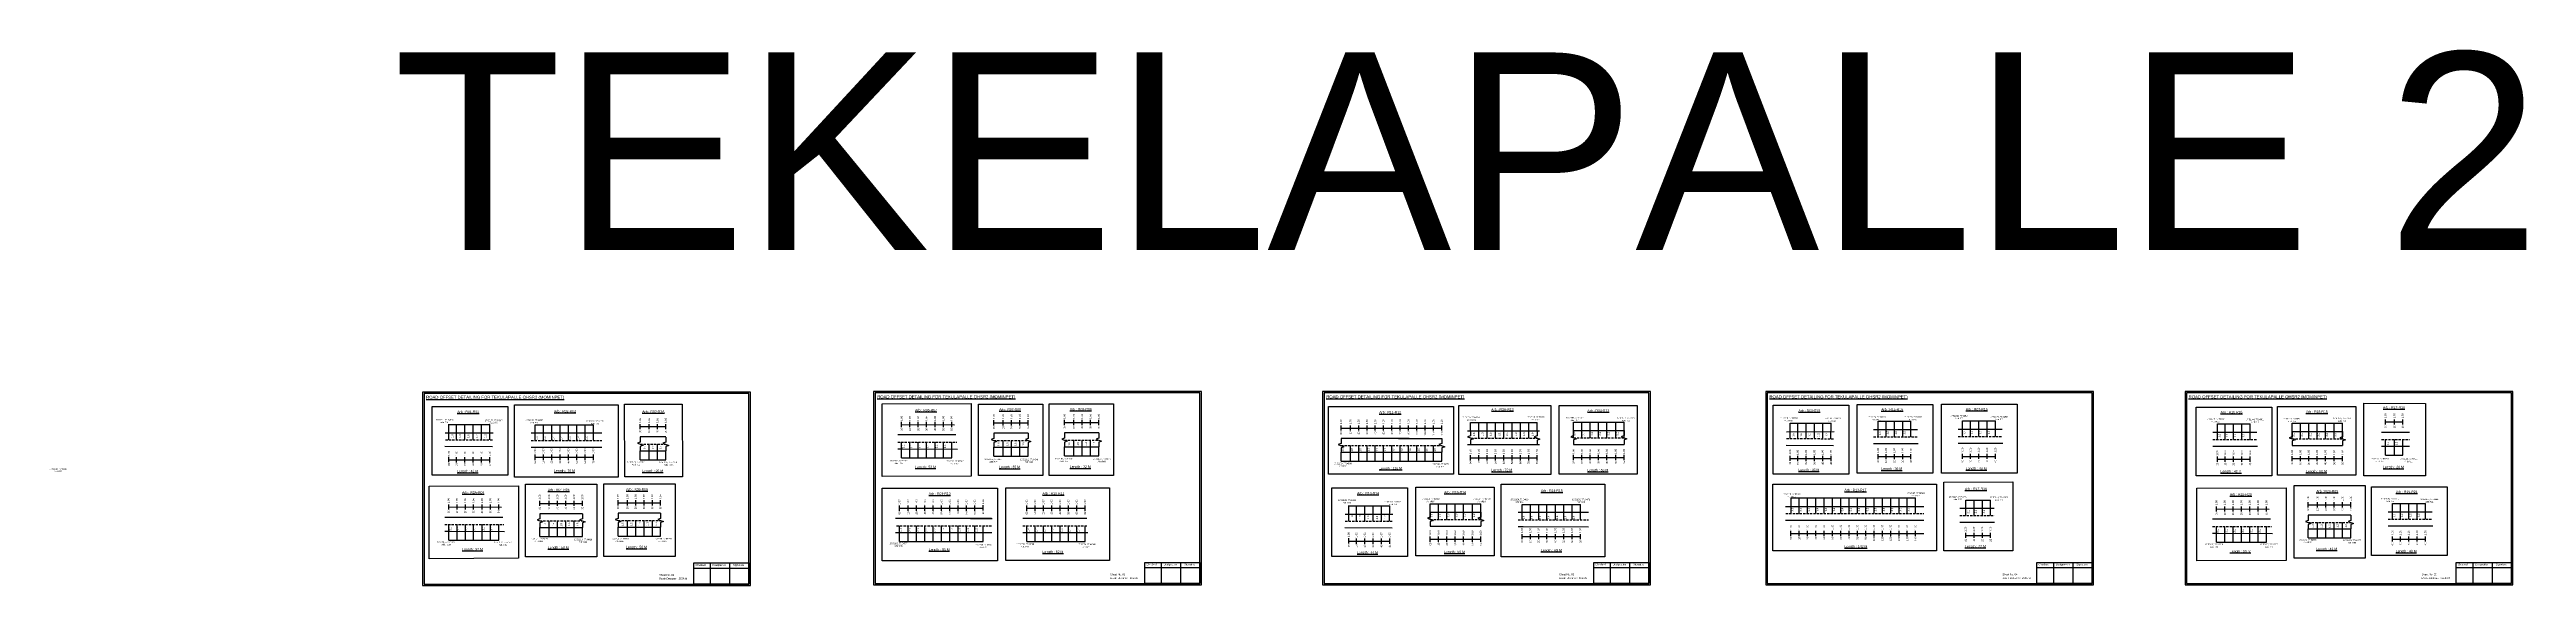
# Model space of a CAD drawing. Header units: inches. Extents: x 1745 to 7876, y -847 to 3138.
# Drawn here: x 3145 to 7199, y 377 to 1254 of the extents above; entities that cross this region are included whole.
import ezdxf

# ---------------------------------------------------------------- set-up
doc = ezdxf.new("R2010")
doc.units = ezdxf.units.IN
doc.header["$MEASUREMENT"] = 0
doc.linetypes.add('DASHED2', pattern=[0.375, 0.25, -0.125])
doc.layers.add('PDF_Geometry', color=7, linetype='Continuous')
doc.layers.add('PDF_Text', color=5, linetype='Continuous')
doc.styles.add('PDF Arial', font='arial.ttf')
doc.styles.get("Standard").update_dxf_attribs({"font": 'arial.ttf'})

msp = doc.modelspace()

# ---------------------------------------------------------------- linework, layer by layer
for p, q in [((3792.1, 626.4), (3870.5, 626.8)), ((3798.3, 615.2), (3798.3, 640.8)), ((3810.8, 615.2), (3810.8, 640.5)), ((3824.4, 615.1), (3824.4, 640.5)), ((3838, 615.2), (3838, 640.5)), ((3851.6, 614.9), (3851.6, 640.5)), ((3865, 615), (3865.2, 640.5)), ((4048.3, 626.1), (3932.9, 626.1)), ((3939.3, 614.2), (3939.3, 639.8)), ((3952.9, 614.2), (3952.9, 639.8)), ((3966.5, 614.2), (3966.5, 639.8)), ((3980.1, 614.2), (3980.1, 639.8)), ((3993.9, 614.2), (3993.9, 639.8)), ((4007.5, 614.2), (4007.5, 639.8)), ((4021.1, 614.2), (4021.1, 639.8)), ((4034.7, 614.2), (4034.7, 639.8)), ((4153.2, 619.8), (4111.4, 619.8)), ((4627.9, 623.1), (4532.9, 623.1)), ((4539.3, 585.7), (4539.3, 611.2)), ((4552.9, 585.7), (4552.9, 611.2)), ((4566.5, 585.7), (4566.5, 611.2)), ((4580.1, 585.7), (4580.1, 611.2)), ((4594, 585.7), (4594, 611.2)), ((4607.6, 585.7), (4607.6, 611.2)), ((4621.2, 585.7), (4621.2, 611.2)), ((4746.4, 626), (4690.2, 626)), ((4705.6, 588.6), (4705.6, 614.1)), ((4719.2, 588.6), (4719.2, 614.1)), ((4732.8, 588.6), (4732.8, 614.1)), ((4862, 626.4), (4805.9, 626.4)), ((4821.2, 589), (4821.2, 614.6)), ((4834.8, 589), (4834.8, 614.6)), ((4848.4, 589), (4848.4, 614.6)), ((5370.2, 617.5), (5258.5, 617.5)), ((5352.8, 617.5), (5423.4, 617.5)), ((5465.5, 630), (5583.1, 630.1)), ((5470.5, 630), (5470.5, 643.7)), ((5484.1, 618.1), (5484.1, 643.7)), ((5497.7, 618.1), (5497.7, 643.7)), ((5511.3, 618.1), (5511.3, 643.7)), ((5524.9, 618.1), (5524.9, 643.7)), ((5538.5, 618.1), (5538.5, 643.7)), ((5552.1, 618.1), (5552.1, 643.7)), ((5565.7, 618.1), (5565.7, 643.7)), ((5579.3, 630), (5579.3, 643.7)), ((5639.1, 618.5), (5639.1, 644.1)), ((5639.1, 630.4), (5721.8, 630.4)), ((5652.7, 618.5), (5652.7, 644.1)), ((5666.3, 618.5), (5666.3, 644.1)), ((5679.9, 618.5), (5679.9, 644.1)), ((5693.5, 618.5), (5693.5, 644.1)), ((5708.2, 618.5), (5708.2, 644.1)), ((5721.8, 618.5), (5721.8, 644.1)), ((5987.4, 628.4), (6065.7, 628.8)), ((5993.6, 617.2), (5993.6, 642.7)), ((6006.1, 617.2), (6006.1, 642.4)), ((6019.7, 617.1), (6019.7, 642.4)), ((6033.3, 617.2), (6033.3, 642.4)), ((6046.9, 616.9), (6046.9, 642.4)), ((6060.3, 616.9), (6060.5, 642.4)), ((6130.2, 631.9), (6202.3, 631.9)), ((6130.2, 609.3), (6203.3, 609.3)), ((6137.6, 620.1), (6137.6, 645.6)), ((6150.6, 620.1), (6150.6, 645.6)), ((6164.2, 620.1), (6164.2, 645.6)), ((6177.8, 620.1), (6177.8, 645.6)), ((6191.4, 620.1), (6191.4, 645.6)), ((6268.5, 632.4), (6340.5, 632.4)), ((6268.5, 609.7), (6341.5, 609.7)), ((6275.9, 620.5), (6275.9, 646)), ((6288.9, 620.5), (6288.9, 646)), ((6302.5, 620.5), (6302.5, 646)), ((6316.1, 620.5), (6316.1, 646)), ((6329.7, 620.5), (6329.7, 646)), ((6685.5, 627.6), (6757.6, 627.6)), ((6692.9, 615.7), (6692.9, 641.3)), ((6705.9, 615.7), (6705.9, 641.3)), ((6719.5, 615.7), (6719.5, 641.3)), ((6733.1, 615.7), (6733.1, 641.3)), ((6746.7, 615.7), (6746.7, 641.3)), ((6815.3, 616.8), (6815.3, 642.3)), ((6815.3, 628.7), (6897.9, 628.7)), ((6828.9, 616.8), (6828.9, 642.3)), ((6842.5, 616.8), (6842.5, 642.3)), ((6856.1, 616.8), (6856.1, 642.3)), ((6869.7, 616.8), (6869.7, 642.3)), ((6884.3, 616.8), (6884.3, 642.3)), ((6897.9, 616.8), (6897.9, 642.3)), ((7007.6, 627.4), (6961.5, 627.4)), ((6968.1, 590), (6968.1, 615.5)), ((6982.7, 590), (6982.7, 615.5)), ((6996.3, 590), (6996.3, 615.5)), ((3791.7, 604.6), (3869.5, 604.1)), ((3932.9, 603.4), (3941, 603.4)), ((3941, 603.4), (4048.3, 603.1)), ((4111.4, 597.1), (4137, 597.1)), ((4111.4, 582.3), (4111.4, 597.1)), ((4126, 582.3), (4126, 607.9)), ((4137, 597.1), (4153.2, 597.1)), ((4139.6, 582.3), (4139.6, 607.9)), ((4153.2, 582.3), (4153.2, 597.1)), ((4532.9, 600.4), (4541, 600.4)), ((4541, 600.4), (4630.8, 599.9)), ((4690.2, 603.3), (4746.4, 603.3)), ((4690.2, 588.6), (4690.2, 603.3)), ((4746.4, 588.6), (4746.4, 603.3)), ((4805.9, 603.8), (4862, 603.8)), ((4805.9, 589), (4805.9, 603.8)), ((4862, 589), (4862, 603.8)), ((5258.5, 594.8), (5423.4, 594.8)), ((5258.5, 580), (5258.5, 594.8)), ((5273.8, 580), (5273.8, 605.6)), ((5287.4, 580), (5287.4, 605.6)), ((5301, 580), (5301, 605.6)), ((5314.6, 580), (5314.6, 605.6)), ((5328.2, 580), (5328.2, 605.6)), ((5341.8, 580), (5341.8, 605.6)), ((5355.4, 580), (5355.4, 605.6)), ((5369, 580), (5369, 605.6)), ((5382.6, 580), (5382.6, 605.6)), ((5396.2, 580), (5396.2, 605.6)), ((5409.8, 580), (5409.8, 605.6)), ((5423.4, 580), (5423.4, 594.8)), ((5465.6, 607.3), (5583.4, 607.3)), ((5639.1, 607.7), (5721.8, 607.7)), ((5987, 606.6), (6064.7, 606.1)), ((6685.5, 604.9), (6758.6, 604.9)), ((6815.3, 606), (6897.9, 606)), ((6961.5, 604.7), (6993.6, 604.7)), ((6993.6, 604.7), (7007.6, 604.7)), ((3886.4, 488.2), (3791.4, 488.2)), ((4016.7, 494.1), (3947, 494.1)), ((4144.8, 494.8), (4075, 494.8)), ((5265, 493.2), (5343.4, 493.6)), ((5271.2, 482), (5271.2, 507.5)), ((5283.7, 481.9), (5283.7, 507.2)), ((5297.3, 481.9), (5297.3, 507.2)), ((5310.9, 482), (5310.9, 507.2)), ((5324.5, 481.7), (5324.5, 507.2)), ((5337.9, 481.7), (5338.1, 507.2)), ((5404.6, 484.8), (5404.6, 510.4)), ((5404.6, 496.7), (5487.3, 496.7)), ((5418.2, 484.8), (5418.2, 510.4)), ((5431.8, 484.8), (5431.8, 510.4)), ((5445.4, 484.8), (5445.4, 510.4)), ((5459, 484.8), (5459, 510.4)), ((5473.7, 484.8), (5473.7, 510.4)), ((5487.3, 484.8), (5487.3, 510.4)), ((5663.8, 495.9), (5548.4, 495.9)), ((5554.8, 484), (5554.8, 509.5)), ((5568.4, 484), (5568.4, 509.5)), ((5582, 484), (5582, 509.5)), ((5595.6, 484), (5595.6, 509.5)), ((5609.4, 484), (5609.4, 509.5)), ((5623, 484), (5623, 509.5)), ((5636.6, 484), (5636.6, 509.5)), ((5650.2, 484), (5650.2, 509.5)), ((5985.8, 506.2), (6212.6, 506.2)), ((5995, 494.3), (5995, 519.9)), ((6008.6, 494.3), (6008.6, 519.9)), ((6022.2, 494.3), (6022.2, 519.9)), ((6035.8, 494.3), (6035.8, 519.9)), ((6049.4, 494.3), (6049.4, 519.9)), ((6063, 494.3), (6063, 519.9)), ((6076.6, 494.3), (6076.6, 519.9)), ((6090.2, 494.3), (6090.2, 519.9)), ((6103.8, 494.3), (6103.8, 519.9)), ((6117.4, 494.3), (6117.4, 519.9)), ((6131, 494.3), (6131, 519.9)), ((6144.6, 494.3), (6144.6, 519.9)), ((6158.2, 494.3), (6158.2, 519.9)), ((6171.8, 494.3), (6171.8, 519.9)), ((6185.4, 494.3), (6185.4, 519.9)), ((6199, 494.3), (6199, 519.9)), ((6271.2, 503), (6327.6, 503)), ((6281, 491.1), (6281, 516.6)), ((6294.6, 491.1), (6294.6, 516.6)), ((6308.2, 491.1), (6308.2, 516.6)), ((6321.8, 491.1), (6321.8, 516.6)), ((6911.4, 491.9), (6841.6, 491.9)), ((6972.3, 497), (7044.3, 497)), ((6979.6, 485.1), (6979.6, 510.7)), ((6992.7, 485.1), (6992.7, 510.7)), ((7006.3, 485.1), (7006.3, 510.7)), ((7019.9, 485.1), (7019.9, 510.7)), ((7033.5, 485.1), (7033.5, 510.7)), ((3791.4, 465.5), (3799.5, 465.5)), ((3797.9, 450.8), (3797.9, 476.4)), ((3799.5, 465.5), (3889.4, 465)), ((3811.5, 450.8), (3811.5, 476.4)), ((3825.1, 450.8), (3825.1, 476.4)), ((3838.7, 450.8), (3838.7, 476.4)), ((3852.5, 450.8), (3852.5, 476.4)), ((3866.1, 450.8), (3866.1, 476.4)), ((3879.7, 450.8), (3879.7, 476.4)), ((3947, 471.5), (4016.7, 471.5)), ((3947, 456.7), (3947, 471.5)), ((3962.3, 456.7), (3962.3, 482.3)), ((3975.9, 456.7), (3975.9, 482.3)), ((3989.5, 456.7), (3989.5, 482.3)), ((4003.1, 456.7), (4003.1, 482.3)), ((4016.7, 456.7), (4016.7, 471.5)), ((4075, 472.1), (4144.8, 472.1)), ((4075, 457.4), (4075, 472.1)), ((4090.4, 457.4), (4090.4, 482.9)), ((4104, 457.4), (4104, 482.9)), ((4117.6, 457.4), (4117.6, 482.9)), ((4131.2, 457.4), (4131.2, 482.9)), ((4144.8, 457.4), (4144.8, 472.1)), ((4686.2, 486.3), (4529, 486.3)), ((4529, 463.6), (4561.1, 463.6)), ((4535.6, 448.8), (4535.6, 474.4)), ((4550.2, 448.8), (4550.2, 474.4)), ((4561.1, 463.6), (4686.9, 463.6)), ((4563.8, 448.8), (4563.8, 474.4)), ((4577.4, 448.8), (4577.4, 474.4)), ((4591, 448.8), (4591, 474.4)), ((4604.6, 448.8), (4604.6, 474.4)), ((4618.2, 448.8), (4618.2, 474.4)), ((4631.8, 448.8), (4631.8, 474.4)), ((4645.4, 448.8), (4645.4, 474.4)), ((4652.2, 486.3), (4687.5, 486.3)), ((4659, 448.8), (4659, 474.4)), ((4672.6, 448.8), (4672.6, 474.4)), ((4842.4, 486.3), (4737.6, 486.3)), ((4737.6, 463.6), (4745.7, 463.6)), ((4744.1, 448.9), (4744.1, 474.4)), ((4745.7, 463.6), (4844, 463.4)), ((4757.7, 448.9), (4757.7, 474.4)), ((4771.3, 448.9), (4771.3, 474.4)), ((4784.9, 448.9), (4784.9, 474.4)), ((4798.7, 448.9), (4798.7, 474.4)), ((4812.3, 448.9), (4812.3, 474.4)), ((4825.9, 448.9), (4825.9, 474.4)), ((4839.5, 448.9), (4839.5, 474.4)), ((5264.6, 471.4), (5342.4, 470.9)), ((5404.6, 474), (5487.3, 474)), ((5548.4, 473.2), (5556.4, 473.2)), ((5556.4, 473.2), (5663.8, 472.9)), ((5986.2, 483.5), (6212.6, 483.5)), ((6271.2, 480.3), (6327.9, 480.2)), ((6779.9, 485), (6685, 485)), ((6685, 462.3), (6693, 462.3)), ((6691.4, 447.5), (6691.4, 473.1)), ((6693, 462.3), (6782.9, 461.8)), ((6705, 447.5), (6705, 473.1)), ((6718.6, 447.5), (6718.6, 473.1)), ((6732.2, 447.5), (6732.2, 473.1)), ((6746, 447.5), (6746, 473.1)), ((6759.6, 447.5), (6759.6, 473.1)), ((6773.2, 447.5), (6773.2, 473.1)), ((6841.6, 469.2), (6911.4, 469.2)), ((6841.6, 454.4), (6841.6, 469.2)), ((6857, 454.4), (6857, 480)), ((6870.6, 454.4), (6870.6, 480)), ((6884.2, 454.4), (6884.2, 480)), ((6897.8, 454.4), (6897.8, 480)), ((6911.4, 454.4), (6911.4, 469.2)), ((6972.3, 474.3), (7045.3, 474.3))]:
    msp.add_line(p, q)
at = {"linetype": 'DASHED2', "ltscale": 15}
for p, q in [((3792.5, 615.4), (3870.7, 615)), ((3932.9, 614.2), (4048.3, 614.2)), ((4532.9, 611.2), (4629.6, 611.2)), ((4690.2, 614.1), (4746.4, 614.1)), ((4805.9, 614.6), (4862, 614.6)), ((5471.2, 618.1), (5579.3, 618.1)), ((5639.1, 618.5), (5721.8, 618.5)), ((5987.7, 617.4), (6066, 616.9)), ((6130.2, 620.1), (6202.8, 620.1)), ((6268.5, 620.5), (6341, 620.5)), ((6685.5, 615.7), (6758.1, 615.7)), ((6815.3, 616.8), (6897.9, 616.8)), ((6961.5, 615.5), (7007.6, 615.5)), ((4111.4, 607.9), (4153.2, 607.9)), ((5258.5, 605.6), (5423.4, 605.6)), ((5986.6, 494.4), (6212.6, 494.3)), ((6271.3, 491.1), (6327.6, 491.1)), ((3791.4, 476.4), (3888.1, 476.4)), ((3947, 482.3), (4016.7, 482.3)), ((4075, 482.9), (4144.8, 482.9)), ((4530.9, 474.4), (4687.2, 474.4)), ((4737.6, 474.4), (4843, 474.4)), ((5265.4, 482.1), (5343.6, 481.7)), ((5404.6, 484.8), (5487.3, 484.8)), ((5548.4, 484), (5663.8, 484)), ((6685, 473.1), (6781.7, 473.1)), ((6841.6, 480), (6911.4, 480)), ((6972.3, 485.1), (7044.8, 485.1))]:
    msp.add_line(p, q, dxfattribs=at)
at = {"color": 5}
for p, q in [((3798.3, 640.5), (3865.2, 640.5)), ((3939.3, 639.8), (4034.7, 639.8)), ((5470.5, 643.7), (5579.3, 643.7)), ((5639.1, 644.1), (5721.8, 644.1)), ((5993.6, 642.4), (6060.5, 642.4)), ((6137.6, 645.6), (6191.4, 645.6)), ((6275.9, 646), (6329.7, 646)), ((6692.9, 641.3), (6746.7, 641.3)), ((6815.3, 642.3), (6897.9, 642.3)), ((4111.4, 582.3), (4153.2, 582.3)), ((4539.3, 585.7), (4621.2, 585.7)), ((4690.2, 588.6), (4746.4, 588.6)), ((4805.9, 589), (4862, 589)), ((5258.5, 580), (5423.4, 580)), ((6968.1, 590), (6996.3, 590)), ((5271.2, 507.2), (5338.1, 507.2)), ((5404.6, 510.4), (5487.3, 510.4)), ((5554.8, 509.5), (5650.2, 509.5)), ((5995, 519.9), (6199, 519.9)), ((6281, 516.6), (6321.8, 516.6)), ((6979.6, 510.7), (7033.5, 510.7)), ((3797.9, 450.8), (3879.7, 450.8)), ((3947, 456.7), (4016.7, 456.7)), ((4075, 457.4), (4144.8, 457.4)), ((4535.6, 448.8), (4672.6, 448.8)), ((4744.1, 448.9), (4839.5, 448.9)), ((6691.4, 447.5), (6773.2, 447.6)), ((6841.6, 454.4), (6911.4, 454.4))]:
    msp.add_line(p, q, dxfattribs=at)
at = {"color": 217, "true_color": 0x93278f}
for p, q in [((4111.4, 632.5), (4111.4, 641)), ((4111.4, 636.8), (4153.2, 636.8)), ((4126, 632.5), (4126, 641)), ((4139.6, 632.5), (4139.6, 641)), ((4153.2, 632.5), (4153.2, 641)), ((4539.3, 635.8), (4539.3, 644.4)), ((4539.3, 640.1), (4625.7, 639.9)), ((4552.9, 635.8), (4552.9, 644.4)), ((4566.5, 635.8), (4566.5, 644.4)), ((4580.1, 635.8), (4580.1, 644.4)), ((4594, 635.8), (4594, 644.4)), ((4607.6, 635.8), (4607.6, 644.4)), ((4621.2, 635.8), (4621.2, 644.4)), ((4690.2, 638.7), (4690.2, 647.3)), ((4690.2, 643), (4746.4, 643)), ((4705.6, 638.7), (4705.6, 647.3)), ((4719.2, 638.7), (4719.2, 647.3)), ((4732.8, 638.7), (4732.8, 647.3)), ((4746.4, 638.7), (4746.4, 647.3)), ((4805.9, 639.2), (4805.9, 647.7)), ((4805.9, 643.4), (4862, 643.4)), ((4821.2, 639.2), (4821.2, 647.7)), ((4834.8, 639.2), (4834.8, 647.7)), ((4848.4, 639.2), (4848.4, 647.7)), ((4862, 639.2), (4862, 647.7)), ((5258.5, 630.2), (5258.5, 638.7)), ((5258.5, 634.4), (5423.4, 634.4)), ((5273.8, 630.2), (5273.8, 638.7)), ((5287.4, 630.2), (5287.4, 638.7)), ((5301, 630.2), (5301, 638.7)), ((5314.6, 630.2), (5314.6, 638.7)), ((5328.2, 630.2), (5328.2, 638.7)), ((5341.8, 630.2), (5341.8, 638.7)), ((5355.4, 630.2), (5355.4, 638.7)), ((5369, 630.2), (5369, 638.7)), ((5382.6, 630.2), (5382.6, 638.7)), ((5396.2, 630.2), (5396.2, 638.7)), ((5409.8, 630.2), (5409.8, 638.7)), ((5423.4, 630.2), (5423.4, 638.7)), ((6968.1, 640.1), (6968.1, 648.7)), ((6968.1, 644.4), (6996.3, 644.4)), ((6982.7, 640.1), (6982.7, 648.7)), ((6996.3, 640.1), (6996.3, 648.7)), ((3798.3, 578.6), (3798.3, 587.2)), ((3798.3, 582.5), (3865.2, 582.5)), ((3810.8, 578.2), (3810.8, 586.8)), ((3824.4, 578.2), (3824.4, 586.8)), ((3838, 578.2), (3838, 586.8)), ((3851.6, 578.2), (3851.6, 586.8)), ((3865.2, 578.2), (3865.2, 586.8)), ((3939.3, 582.5), (3939.3, 591.1)), ((3939.3, 586.8), (4034.7, 586.9)), ((3952.9, 582.5), (3952.9, 591.1)), ((3966.5, 582.5), (3966.5, 591.1)), ((3980.1, 582.5), (3980.1, 591.1)), ((3993.9, 582.5), (3993.9, 591.1)), ((4007.5, 582.5), (4007.5, 591.1)), ((4021.1, 582.5), (4021.1, 591.1)), ((4034.7, 582.5), (4034.7, 591.1)), ((5470.5, 581.4), (5470.5, 590)), ((5470.5, 585.7), (5579.3, 585.7)), ((5484.1, 581.4), (5484.1, 590)), ((5497.7, 581.4), (5497.7, 590)), ((5511.3, 581.4), (5511.3, 590)), ((5524.9, 581.4), (5524.9, 590)), ((5538.5, 581.4), (5538.5, 590)), ((5552.1, 581.4), (5552.1, 590)), ((5565.7, 581.4), (5565.7, 590)), ((5579.3, 581.4), (5579.3, 590)), ((5639.1, 581.8), (5639.1, 590.4)), ((5639.1, 586.1), (5721.8, 586.1)), ((5652.7, 581.8), (5652.7, 590.4)), ((5666.3, 581.8), (5666.3, 590.4)), ((5679.9, 581.8), (5679.9, 590.4)), ((5693.5, 581.8), (5693.5, 590.4)), ((5708.2, 581.8), (5708.2, 590.4)), ((5721.8, 581.8), (5721.8, 590.4)), ((5993.6, 580.6), (5993.6, 589.2)), ((5993.6, 584.5), (6060.5, 584.5)), ((6006.1, 580.2), (6006.1, 588.8)), ((6019.7, 580.2), (6019.7, 588.8)), ((6033.3, 580.2), (6033.3, 588.8)), ((6046.9, 580.2), (6046.9, 588.8)), ((6060.5, 580.2), (6060.5, 588.8)), ((6137.6, 583.4), (6137.6, 591.9)), ((6137.6, 587.6), (6191.4, 587.6)), ((6150.6, 583.4), (6150.6, 591.9)), ((6164.2, 583.4), (6164.2, 591.9)), ((6177.8, 583.4), (6177.8, 591.9)), ((6191.4, 583.4), (6191.4, 591.9)), ((6275.9, 583.8), (6275.9, 592.3)), ((6275.9, 588.1), (6329.7, 588.1)), ((6288.9, 583.8), (6288.9, 592.3)), ((6302.5, 583.8), (6302.5, 592.3)), ((6316.1, 583.8), (6316.1, 592.3)), ((6329.7, 583.8), (6329.7, 592.3)), ((6692.9, 579), (6692.9, 587.6)), ((6692.9, 583.3), (6746.7, 583.3)), ((6705.9, 579), (6705.9, 587.6)), ((6719.5, 579), (6719.5, 587.6)), ((6733.1, 579), (6733.1, 587.6)), ((6746.7, 579), (6746.7, 587.6)), ((6815.3, 580.1), (6815.3, 588.6)), ((6815.3, 584.3), (6897.9, 584.4)), ((6828.9, 580.1), (6828.9, 588.6)), ((6842.5, 580.1), (6842.5, 588.6)), ((6856.1, 580.1), (6856.1, 588.6)), ((6869.7, 580.1), (6869.7, 588.6)), ((6884.3, 580.1), (6884.3, 588.6)), ((6897.9, 580.1), (6897.9, 588.6)), ((3797.9, 501), (3797.9, 509.5)), ((3797.9, 505.2), (3884.2, 505)), ((3811.5, 501), (3811.5, 509.5)), ((3825.1, 501), (3825.1, 509.5)), ((3838.7, 501), (3838.7, 509.5)), ((3852.5, 501), (3852.5, 509.5)), ((3866.1, 501), (3866.1, 509.5)), ((3879.7, 501), (3879.7, 509.5)), ((3947, 506.9), (3947, 515.4)), ((3947, 511.1), (4016.7, 511.1)), ((3962.3, 506.9), (3962.3, 515.4)), ((3975.9, 506.9), (3975.9, 515.4)), ((3989.5, 506.9), (3989.5, 515.4)), ((4003.1, 506.9), (4003.1, 515.4)), ((4016.7, 506.9), (4016.7, 515.4)), ((4075, 507.5), (4075, 516.1)), ((4075, 511.8), (4144.8, 511.8)), ((4090.4, 507.5), (4090.4, 516.1)), ((4104, 507.5), (4104, 516.1)), ((4117.6, 507.5), (4117.6, 516.1)), ((4131.2, 507.5), (4131.2, 516.1)), ((4144.8, 507.5), (4144.8, 516.1)), ((4535.6, 499), (4535.6, 507.5)), ((4535.6, 503.3), (4672.8, 503.3)), ((4550.2, 499), (4550.2, 507.5)), ((4563.8, 499), (4563.8, 507.5)), ((4577.4, 499), (4577.4, 507.5)), ((4591, 499), (4591, 507.5)), ((4604.6, 499), (4604.6, 507.5)), ((4618.2, 499), (4618.2, 507.5)), ((4631.8, 499), (4631.8, 507.5)), ((4645.4, 499), (4645.4, 507.5)), ((4659, 499), (4659, 507.5)), ((4672.8, 499.3), (4672.8, 507.9)), ((4744.1, 499.1), (4744.1, 507.6)), ((4744.1, 503.3), (4839.5, 503.4)), ((4757.7, 499.1), (4757.7, 507.6)), ((4771.3, 499.1), (4771.3, 507.6)), ((4784.9, 499.1), (4784.9, 507.6)), ((4798.7, 499.1), (4798.7, 507.6)), ((4812.3, 499.1), (4812.3, 507.6)), ((4825.9, 499.1), (4825.9, 507.6)), ((4839.5, 499.1), (4839.5, 507.6)), ((6691.4, 497.7), (6691.4, 506.2)), ((6691.4, 502), (6777.7, 501.7)), ((6705, 497.7), (6705, 506.2)), ((6718.6, 497.7), (6718.6, 506.2)), ((6732.2, 497.7), (6732.2, 506.2)), ((6746, 497.7), (6746, 506.2)), ((6759.6, 497.7), (6759.6, 506.2)), ((6773.2, 497.7), (6773.2, 506.2)), ((6841.6, 504.6), (6841.6, 513.1)), ((6841.6, 508.8), (6911.4, 508.8)), ((6857, 504.6), (6857, 513.1)), ((6870.6, 504.6), (6870.6, 513.1)), ((6884.2, 504.6), (6884.2, 513.1)), ((6897.8, 504.6), (6897.8, 513.1)), ((6911.4, 504.6), (6911.4, 513.1)), ((5271.2, 445.4), (5271.2, 453.9)), ((5271.2, 449.3), (5338.1, 449.3)), ((5283.7, 445), (5283.7, 453.6)), ((5297.3, 445), (5297.3, 453.6)), ((5310.9, 445), (5310.9, 453.6)), ((5324.5, 445), (5324.5, 453.6)), ((5338.1, 445), (5338.1, 453.6)), ((5404.6, 448.1), (5404.6, 456.7)), ((5404.6, 452.4), (5487.3, 452.4)), ((5418.2, 448.1), (5418.2, 456.7)), ((5431.8, 448.1), (5431.8, 456.7)), ((5445.4, 448.1), (5445.4, 456.7)), ((5459, 448.1), (5459, 456.7)), ((5473.7, 448.1), (5473.7, 456.7)), ((5487.3, 448.1), (5487.3, 456.7)), ((5554.8, 452.3), (5554.8, 460.9)), ((5554.8, 456.6), (5650.2, 456.6)), ((5568.4, 452.3), (5568.4, 460.9)), ((5582, 452.3), (5582, 460.9)), ((5595.6, 452.3), (5595.6, 460.9)), ((5609.4, 452.3), (5609.4, 460.9)), ((5623, 452.3), (5623, 460.9)), ((5636.6, 452.3), (5636.6, 460.9)), ((5650.2, 452.3), (5650.2, 460.9)), ((5994.8, 457.6), (5994.8, 466.2)), ((5995, 461.9), (6212.6, 461.9)), ((6008.6, 457.6), (6008.6, 466.2)), ((6022.2, 457.6), (6022.2, 466.2)), ((6035.8, 457.6), (6035.8, 466.2)), ((6049.4, 457.6), (6049.4, 466.2)), ((6063, 457.6), (6063, 466.2)), ((6076.6, 457.6), (6076.6, 466.2)), ((6090.2, 457.6), (6090.2, 466.2)), ((6103.8, 457.6), (6103.8, 466.2)), ((6117.4, 457.6), (6117.4, 466.2)), ((6131, 457.6), (6131, 466.2)), ((6144.6, 457.6), (6144.6, 466.2)), ((6158.2, 457.6), (6158.2, 466.2)), ((6171.8, 457.6), (6171.8, 466.2)), ((6185.4, 457.6), (6185.4, 466.2)), ((6199, 457.6), (6199, 466.2)), ((6281, 454.4), (6281, 462.9)), ((6281, 458.7), (6321.8, 458.7)), ((6294.6, 454.4), (6294.6, 462.9)), ((6308.2, 454.4), (6308.2, 462.9)), ((6321.8, 454.4), (6321.8, 462.9)), ((6979.6, 448.4), (6979.6, 457)), ((6979.6, 452.7), (7033.5, 452.7)), ((6992.7, 448.4), (6992.7, 457)), ((7006.3, 448.4), (7006.3, 457)), ((7019.9, 448.4), (7019.9, 457)), ((7033.5, 448.4), (7033.5, 457))]:
    msp.add_line(p, q, dxfattribs=at)
for points in [[(3770.6, 669.8), (3894.4, 669.8), (3894.4, 557.1), (3770.6, 557.1)], [(3905.4, 672.6), (4075, 672.6), (4075, 553.8), (3905.4, 553.8)], [(4085.9, 673.5), (4180.2, 673.5), (4180.5, 554.7), (4086.2, 554.7)], [(4507.3, 674.1), (4653.3, 674.8), (4653.3, 555.9), (4507.3, 555.3)], [(4665.3, 673.5), (4770.5, 673.5), (4770.5, 556.5), (4665.3, 556.5)], [(4781, 674), (4886.1, 674), (4886.1, 557), (4781, 557)], [(5237.9, 669.6), (5442.4, 669.6), (5442.4, 559.1), (5237.9, 559.1)], [(5451.2, 671.2), (5602.1, 671.2), (5602.1, 558.5), (5451.2, 558.5)], [(5615.3, 671.5), (5743.4, 671.5), (5743.4, 558.9), (5615.3, 558.9)], [(5965.9, 671.8), (6089.7, 671.8), (6089.7, 559.1), (5965.9, 559.1)], [(6103.1, 673.1), (6226.9, 673.1), (6226.9, 560.4), (6103.1, 560.4)], [(6241.4, 673.5), (6365.2, 673.5), (6365.2, 560.8), (6241.4, 560.8)], [(6658.4, 668.8), (6782.2, 668.8), (6782.2, 556.1), (6658.4, 556.1)], [(6791.4, 669.8), (6919.5, 669.8), (6919.5, 557.1), (6791.4, 557.1)], [(6932.6, 675), (7033.4, 674.9), (7033.4, 556.1), (6932.6, 556.2)], [(3765.8, 539.2), (3911.9, 539.9), (3911.9, 421.1), (3765.8, 420.4)], [(3923.8, 542.6), (4040.2, 542.6), (4040.2, 423.3), (3923.8, 423.3)], [(4051.9, 543.2), (4168.3, 543.2), (4168.3, 424), (4051.9, 424)], [(4507.3, 535.8), (4696.2, 535.8), (4696.2, 417), (4507.3, 417)], [(4709.8, 536.4), (4879.4, 536.4), (4879.4, 417.6), (4709.8, 417.6)], [(5243.5, 536.6), (5367.3, 536.6), (5367.3, 423.9), (5243.5, 423.9)], [(5380.8, 537.8), (5508.9, 537.8), (5508.9, 425.2), (5380.8, 425.2)], [(5520.8, 542.4), (5690.5, 542.4), (5690.5, 423.5), (5520.8, 423.5)], [(5965, 542.7), (6233.1, 542.7), (6233.1, 433.2), (5965, 433.2)], [(6244.9, 546), (6357.9, 546.3), (6357.9, 433.6), (6244.9, 433.3)], [(6659.4, 536), (6805.4, 536.6), (6805.4, 417.8), (6659.4, 417.1)], [(6818.5, 540.3), (6934.9, 540.3), (6934.9, 421.1), (6818.5, 421.1)], [(6945.2, 538.1), (7069, 538.1), (7069, 425.5), (6945.2, 425.5)]]:
    msp.add_lwpolyline(points, close=True)
at = {"linetype": 'Continuous'}
for points in [[(4111.4, 619.8), (4111.4, 611.3), (4106.7, 609.6), (4116.1, 606.2), (4111.4, 604.4), (4111.4, 597.1)], [(4153.2, 619.7), (4153.2, 611.3), (4148.5, 609.5), (4158, 606.1), (4153.2, 604.4), (4153.2, 597)], [(4690.2, 626), (4690.2, 617.4), (4685.7, 615.7), (4694.7, 612.5), (4690.2, 610.8), (4690.2, 603.3)], [(4746.4, 626), (4746.4, 617.4), (4741.9, 615.7), (4750.9, 612.5), (4746.4, 610.8), (4746.4, 603.3)], [(4746.4, 626), (4746.4, 617.4), (4741.9, 615.7), (4750.9, 612.5), (4746.4, 610.8), (4746.4, 603.3)], [(4805.9, 626.4), (4805.9, 617.8), (4801.4, 616.2), (4810.4, 612.9), (4805.9, 611.3), (4805.9, 603.8)], [(4862, 626.4), (4862, 617.8), (4857.5, 616.2), (4866.5, 612.9), (4862, 611.3), (4862, 603.8)], [(4862, 626.4), (4862, 617.8), (4857.5, 616.2), (4866.5, 612.9), (4862, 611.3), (4862, 603.8)], [(5258.5, 617.5), (5258.5, 609), (5253.7, 607.3), (5263.2, 603.8), (5258.5, 602.1), (5258.5, 594.8)], [(5423.4, 617.5), (5423.4, 609), (5418.7, 607.3), (5428.2, 603.8), (5423.4, 602.1), (5423.4, 594.8)], [(5470.4, 630.3), (5470.4, 621.9), (5465.7, 620.2), (5475.2, 616.7), (5470.4, 615), (5470.4, 607.6)], [(5579.3, 630), (5579.3, 621.6), (5574.5, 619.9), (5584, 616.4), (5579.3, 614.7), (5579.3, 607.3)], [(5639.1, 630.4), (5639.1, 622), (5634.4, 620.2), (5643.9, 616.8), (5639.1, 615.1), (5639.1, 607.7)], [(5721.8, 630.4), (5721.8, 622), (5717, 620.2), (5726.5, 616.8), (5721.8, 615.1), (5721.8, 607.7)], [(6815.3, 628.7), (6815.3, 620.2), (6810.5, 618.5), (6820, 615.1), (6815.3, 613.3), (6815.3, 606)], [(6897.9, 628.7), (6897.9, 620.2), (6893.2, 618.5), (6902.7, 615.1), (6897.9, 613.3), (6897.9, 606)], [(3947, 494.1), (3947, 485.5), (3942.5, 483.9), (3951.4, 480.6), (3947, 479), (3947, 471.5)], [(4016.7, 494.1), (4016.7, 485.5), (4012.2, 483.9), (4021.2, 480.6), (4016.7, 479), (4016.7, 471.5)], [(4075, 494.8), (4075, 486.2), (4070.5, 484.6), (4079.5, 481.3), (4075, 479.6), (4075, 472.1)], [(4144.8, 494.8), (4144.8, 486.2), (4140.3, 484.6), (4149.3, 481.3), (4144.8, 479.6), (4144.8, 472.1)], [(5404.6, 496.7), (5404.6, 488.3), (5399.9, 486.6), (5409.4, 483.1), (5404.6, 481.4), (5404.6, 474)], [(5487.3, 496.7), (5487.3, 488.3), (5482.5, 486.6), (5492, 483.1), (5487.3, 481.4), (5487.3, 474)], [(6841.6, 491.9), (6841.6, 483.2), (6837.1, 481.6), (6846.1, 478.3), (6841.6, 476.7), (6841.6, 469.2)], [(6911.4, 491.9), (6911.4, 483.2), (6906.9, 481.6), (6915.9, 478.3), (6911.4, 476.7), (6911.4, 469.2)]]:
    msp.add_lwpolyline(points, dxfattribs=at)
at = {"layer": 'PDF_Geometry'}
for points in [[(3755.1, 693.3), (3755.1, 376.6), (4291.6, 376.6), (4291.6, 693.3)], [(3757.5, 691), (3757.5, 379), (4289.2, 379), (4289.2, 691)], [(4493.4, 694.2), (4493.4, 377.5), (5029.9, 377.5), (5029.9, 694.2)], [(4495.8, 691.9), (4495.8, 379.9), (5027.5, 379.9), (5027.5, 691.9)], [(5228.4, 694.2), (5228.4, 377.5), (5764.9, 377.5), (5764.9, 694.2)], [(5230.8, 691.9), (5230.8, 379.9), (5762.5, 379.9), (5762.5, 691.9)], [(5953.9, 694.2), (5953.9, 377.5), (6490.4, 377.5), (6490.4, 694.2)], [(5956.2, 691.9), (5956.2, 379.9), (6488, 379.9), (6488, 691.9)], [(6640.1, 694.2), (6640.1, 377.5), (7176.6, 377.5), (7176.6, 694.2)], [(6642.4, 691.9), (6642.4, 379.9), (7174.2, 379.9), (7174.2, 691.9)]]:
    msp.add_lwpolyline(points, close=True, dxfattribs=at)
at = {"layer": 'PDF_Geometry', "color": 242, "true_color": 0xcc1f26}
for points in [[(4289.2, 378.9), (4198.9, 378.9), (4198.9, 413.6), (4289.2, 413.6)], [(5027.5, 379.8), (4937.2, 379.8), (4937.2, 414.4), (5027.5, 414.4)], [(5762.5, 379.8), (5672.1, 379.8), (5672.1, 414.4), (5762.5, 414.4)], [(6488, 379.8), (6397.6, 379.8), (6397.6, 414.4), (6488, 414.4)], [(7174.2, 379.8), (7083.8, 379.8), (7083.8, 414.4), (7174.2, 414.4)]]:
    msp.add_lwpolyline(points, close=True, dxfattribs=at)
for points in [[(4225.8, 413.6), (4225.8, 378.9)], [(4257.6, 413.6), (4257.6, 378.9)], [(4937.2, 406), (5027.5, 406)], [(4964.1, 414.4), (4964.1, 379.8)], [(4995.9, 414.4), (4995.9, 379.8)], [(5672.1, 406), (5762.5, 406)], [(5699.1, 414.4), (5699.1, 379.8)], [(5730.9, 414.4), (5730.9, 379.8)], [(6397.6, 406), (6488, 406)], [(6424.6, 414.4), (6424.6, 379.8)], [(6456.3, 414.4), (6456.3, 379.8)], [(7083.8, 406), (7174.2, 406)], [(7110.8, 414.4), (7110.8, 379.8)], [(7142.5, 414.4), (7142.5, 379.8)], [(4198.9, 405.2), (4289.2, 405.2)]]:
    msp.add_lwpolyline(points, dxfattribs=at)

# ---------------------------------------------------------------- texts
for s, height, p in [('TEKELAPALLE 2', 323.291, (3707.2, 926.2)), ('Sheet No. 01', 3, (4142.4, 392.4)), ('Route Distance : 2636 M', 3, (4142.2, 386.4)), ('Sheet No. 02', 3, (4880.7, 393.3)), ('Route Distance : 2636 M', 3, (4880.5, 387.2)), ('Sheet No. 03', 3, (5615.6, 393.3)), ('Route Distance : 2636 M', 3, (5615.5, 387.2)), ('Sheet No. 04', 3, (6341.1, 393.3)), ('Route Distance : 2636 M', 3, (6340.9, 387.2)), ('Sheet No. 05', 3, (7027.3, 393.3)), ('Route Distance : 2636 M', 3, (7027.1, 387.2))]:
    msp.add_text(s, height=height).set_placement(p)
at = {"color": 242, "true_color": 0xcd2027}
for s, height, p in [('%%UROAD OFFSET DETAILING FOR TEKULAPALLE OHSR2 (MOMINPET)', 5, (3760.9, 682.3)), ('%%UArb : R01-R02', 4, (3811.9, 659)), ('%%UArb : R02-R03', 4, (3970.3, 660.2)), ('%%UArb : R02-R3A', 4, (4114.7, 659.4)), ('%%UROAD OFFSET DETAILING FOR TEKULAPALLE OHSR2 (MOMINPET)', 5, (4499.2, 683.1)), ('%%UArb : R06-R07', 4, (4561.3, 661.8)), ('%%UArb : R07-R08', 4, (4698.9, 662.7)), ('%%UArb : R08-R09', 4, (4814.5, 663.2)), ('%%UROAD OFFSET DETAILING FOR TEKULAPALLE OHSR2 (MOMINPET)', 5, (5234.2, 683.1)), ('%%UArb : R11-R12', 4, (5321, 658.2)), ('%%UArb : R3A-R13', 4, (5504.5, 662.8)), ('%%UArb : R04-R13', 4, (5661.7, 661)), ('%%UROAD OFFSET DETAILING FOR TEKULAPALLE OHSR2 (MOMINPET)', 5, (5959.7, 683.1)), ('%%UArb : R06-R15', 4, (6007.2, 661)), ('%%UArb : R15-R16', 4, (6142.8, 662.9)), ('%%UArb : R07-R16', 4, (6281.1, 663.3)), ('%%UROAD OFFSET DETAILING FOR TEKULAPALLE OHSR2 (MOMINPET)', 5, (6645.9, 683.1)), ('%%UArb : R16-R18', 4, (6698.1, 658.6)), ('%%UArb : R18-R15', 4, (6837.9, 659.3)), ('%%UArb : R17-R19', 4, (6964, 666.1)), ('%%ULength : 58 M', 4, (4561.3, 568.8)), ('%%ULength : 35 M', 4, (4698.9, 568.7)), ('%%ULength : 32 M', 4, (4814.5, 569.2)), ('%%ULength : 116 M', 4, (5321, 566.7)), ('%%ULength : 72 M', 4, (5504.5, 563.8)), ('%%ULength : 53 M', 4, (5661.7, 563.5)), ('%%ULength : 46 M', 4, (6007.2, 564)), ('%%ULength : 36 M', 4, (6142.8, 565.9)), ('%%ULength : 40 M', 4, (6281.1, 566.3)), ('%%ULength : 20 M', 4, (6964, 568.6)), ('%%ULength : 42 M', 4, (3811.9, 562)), ('%%UArb : R3A-R04', 4, (3819.8, 526.9)), ('%%UArb : R04-R05', 4, (3960.1, 531.4)), ('%%ULength : 70 M', 4, (3970.3, 562.7)), ('%%UArb : R05-R06', 4, (4088.2, 532.1)), ('%%ULength : 25 M', 4, (4114.7, 562.4)), ('%%UArb : R09-R10', 4, (4583.7, 525)), ('%%UArb : R10-R11', 4, (4769.8, 525.4)), ('%%UArb : R13-R14', 4, (5284.8, 525.7)), ('%%UArb : R05-R14', 4, (5427.2, 527.3)), ('%%UArb : R14-R15', 4, (5585.7, 529.9)), ('%%UArb : R13-R17', 4, (6082.6, 531)), ('%%UArb : R17-R18', 4, (6279.8, 532.9)), ('%%ULength : 40 M', 4, (6698.1, 561.6)), ('%%UArb : R19-R20', 4, (6713.4, 523.7)), ('%%ULength : 60 M', 4, (6837.9, 561.8)), ('%%UArb : R20-R09', 4, (6854.8, 529.1)), ('%%UArb : R19-R21', 4, (6984.9, 528)), ('%%ULength : 52 M', 4, (3819.8, 433.9)), ('%%ULength : 50 M', 4, (3960.1, 436.9)), ('%%ULength : 50 M', 4, (4088.2, 437.6)), ('%%ULength : 96 M', 4, (4583.7, 433.5)), ('%%ULength : 62 M', 4, (4769.8, 429.9)), ('%%ULength : 44 M', 4, (5284.8, 428.7)), ('%%ULength : 56 M', 4, (5427.2, 429.8)), ('%%ULength : 69 M', 4, (5585.7, 432.4)), ('%%ULength : 142 M', 4, (6082.6, 438.5)), ('%%ULength : 22 M', 4, (6279.8, 438.9)), ('%%ULength : 55 M', 4, (6713.4, 430.7)), ('%%ULength : 41 M', 4, (6854.8, 434.6)), ('%%ULength : 40 M', 4, (6984.9, 431))]:
    msp.add_text(s, height=height, dxfattribs=at).set_placement(p)
at = {"color": 5}
for s, height, p in [('17.52211, 77.94306', 2.34, (3776.4, 646.8)), ('17.52180, 77.94329', 2.34, (5456.5, 650.7)), ('Arbit R03A', 2.25, (5464.3, 646.5)), ('17.52148, 77.94383', 2.34, (5562.5, 651.2)), ('Arbit R13', 2.25, (5570.3, 647)), ('17.52194, 77.94374', 2.34, (5626.5, 650.2)), ('17.52148, 77.94383', 2.34, (5710.5, 649.7)), ('17.52210, 77.94464', 2.34, (5976.5, 649.7)), ('17.52176, 77.94473', 2.34, (6048, 649.2)), ('17.52176, 77.94473', 2.34, (6120.5, 651.2)), ('Arbit R15', 2.25, (6128.3, 647)), ('17.52179, 77.94507', 2.34, (6180, 651.2)), ('Arbit R16', 2.25, (6187.8, 647)), ('17.52212, 77.94517', 2.34, (6256, 653.2)), ('Arbit R07', 2.25, (6263.8, 649)), ('17.52179, 77.94507', 2.34, (6321.5, 651.7)), ('Arbit R16', 2.25, (6329.3, 647.5)), ('17.52179, 77.94507', 2.34, (6675.5, 648.2)), ('17.52144, 77.94501', 2.34, (6740, 647.2)), ('17.52144, 77.94501', 2.34, (6800.5, 648.7)), ('17.52176, 77.94473', 2.34, (6882.5, 649.2)), ('Arbit R01', 2.25, (3784.2, 642.6)), ('17.52176, 77.94307', 2.34, (3857, 645.7)), ('Arbit R02', 2.25, (3864.8, 641.5)), ('17.52176, 77.94307', 2.34, (3923.5, 646.2)), ('Arbit R02', 2.25, (3931.3, 642)), ('17.52166, 77.94244', 2.34, (4023, 644.7)), ('Arbit R03', 2.25, (4030.8, 640.5)), ('Arbit R04', 2.25, (5634.3, 646)), ('Arbit R13', 2.25, (5718.3, 645.5)), ('Arbit R06', 2.25, (5984.3, 645.5)), ('Arbit R15', 2.25, (6055.8, 645)), ('Arbit R16', 2.25, (6683.3, 644)), ('Arbit R18', 2.25, (6747.8, 643)), ('Arbit R18', 2.25, (6808.3, 644.5)), ('Arbit R15', 2.25, (6890.3, 645)), ('17.52212, 77.94517', 2.34, (3144.3, 566.4)), ('17.52176, 77.94307', 2.34, (4090, 577.7)), ('Arbit R02', 2.25, (4097.8, 573.5)), ('17.52180, 77.94329', 2.34, (4142.5, 577.2)), ('Arbit R03A', 2.25, (4150.3, 573)), ('17.52210, 77.94464', 2.34, (4520, 579.7)), ('Arbit R06', 2.25, (4527.8, 575.5)), ('17.52212, 77.94517', 2.34, (4611.5, 579.2)), ('Arbit R07', 2.25, (4619.3, 575)), ('17.52212, 77.94517', 2.34, (4675, 582.2)), ('Arbit R07', 2.25, (4682.8, 578)), ('17.52202, 77.94548', 2.34, (4733.5, 581.7)), ('Arbit R08', 2.25, (4741.3, 577.5)), ('17.52202, 77.94548', 2.34, (4790, 583.2)), ('Arbit R08', 2.25, (4797.8, 579)), ('17.52202, 77.94577', 2.34, (4852.5, 582.7)), ('Arbit R09', 2.25, (4860.3, 578.5)), ('17.52279, 77.94689', 2.34, (5247, 575.2)), ('Arbit R11', 2.25, (5254.8, 571)), ('17.52335, 77.94778', 2.34, (5406.5, 574.2)), ('Arbit R12', 2.25, (5414.3, 570)), ('17.52127, 77.94504', 2.34, (6944, 583.2)), ('Arbit R17', 2.25, (6951.8, 579)), ('17.52138, 77.94519', 2.34, (6991.5, 582.7)), ('Arbit R19', 2.25, (6999.3, 578.5)), ('Arbit R07', 2.25, (3152.1, 562.3)), ('17.52148, 77.94383', 2.34, (5981.5, 525.2)), ('17.52127, 77.94504', 2.34, (6184.5, 526.7)), ('17.52148, 77.94383', 2.34, (5254, 515.2)), ('Arbit R13', 2.25, (5261.8, 511)), ('17.52154, 77.94423', 2.34, (5329, 512.7)), ('Arbit R14', 2.25, (5336.8, 508.5)), ('17.52203, 77.94418', 2.34, (5390.5, 517.2)), ('Arbit R05', 2.25, (5398.3, 513)), ('17.52154, 77.94423', 2.34, (5474, 517.2)), ('Arbit R14', 2.25, (5481.8, 513)), ('17.52154, 77.94423', 2.34, (5536, 516.2)), ('Arbit R14', 2.25, (5543.8, 512)), ('17.52176, 77.94473', 2.34, (5637, 516.2)), ('Arbit R15', 2.25, (5644.8, 512)), ('Arbit R13', 2.25, (5989.3, 521)), ('Arbit R17', 2.25, (6192.3, 522.5)), ('17.52127, 77.94504', 2.34, (6253.5, 520.7)), ('Arbit R17', 2.25, (6261.3, 516.5)), ('17.52144, 77.94501', 2.34, (6321, 519.7)), ('Arbit R18', 2.25, (6328.8, 515.5)), ('17.52138, 77.94519', 2.34, (6961, 517.7)), ('Arbit R19', 2.25, (6968.8, 513.5)), ('17.52117, 77.94545', 2.34, (7025.5, 516.7)), ('Arbit R21', 2.25, (7033.3, 512.5)), ('17.52180, 77.94329', 2.34, (3778.5, 446.7)), ('17.52194, 77.94374', 2.34, (3872.5, 446.2)), ('17.52194, 77.94374', 2.34, (3931, 452.2)), ('Arbit R04', 2.25, (3938.8, 448)), ('17.52203, 77.94418', 2.34, (4003.5, 450.7)), ('Arbit R05', 2.25, (4011.3, 446.5)), ('17.52203, 77.94418', 2.34, (4063, 452.2)), ('Arbit R05', 2.25, (4070.8, 448)), ('17.52210, 77.94464', 2.34, (4133.5, 452.2)), ('Arbit R06', 2.25, (4141.3, 448)), ('17.52202, 77.94577', 2.34, (4519.5, 444.2)), ('17.52172, 77.94553', 2.34, (6826, 450.2)), ('Arbit R20', 2.25, (6833.8, 446)), ('17.52202, 77.94577', 2.34, (6899, 449.7)), ('Arbit R09', 2.25, (6906.8, 445.5)), ('Arbit R03A', 2.25, (3786.3, 442.5)), ('Arbit R04', 2.25, (3880.3, 442)), ('Arbit R09', 2.25, (4527.3, 440)), ('17.52238, 77.94655', 2.34, (4659, 442.2)), ('Arbit R10', 2.25, (4666.8, 438)), ('17.52238, 77.94655', 2.34, (4727, 443.2)), ('Arbit R10', 2.25, (4734.8, 439)), ('17.52279, 77.94689', 2.34, (4827.5, 442.7)), ('Arbit R11', 2.25, (4835.3, 438.5)), ('17.52138, 77.94519', 2.34, (6673, 442.7)), ('Arbit R19', 2.25, (6680.8, 438.5)), ('17.52172, 77.94553', 2.34, (6763, 442.7)), ('Arbit R20', 2.25, (6770.8, 438.5))]:
    msp.add_text(s, height=height, dxfattribs=at).set_placement(p)
at = {"color": 217, "true_color": 0x93278f}
for s, p in [('1.00', (4112.7, 642.8)), ('1.00', (4127.4, 642.8)), ('1.00', (4141, 642.8)), ('1.00', (4154.6, 642.8)), ('1.00', (4540.7, 646.1)), ('1.00', (4554.3, 646.1)), ('1.00', (4567.9, 646.1)), ('1.00', (4581.5, 646.1)), ('1.00', (4595.3, 646.1)), ('1.00', (4608.9, 646.1)), ('1.00', (4622.5, 646.1)), ('1.00', (4691.6, 649)), ('1.00', (4706.9, 649)), ('1.00', (4720.5, 649)), ('1.00', (4734.1, 649)), ('1.00', (4747.7, 649)), ('1.00', (4807.2, 649.5)), ('1.00', (4822.6, 649.5)), ('1.00', (4836.2, 649.5)), ('1.00', (4849.8, 649.5)), ('1.00', (4863.4, 649.5)), ('1.00', (6969.4, 650.4)), ('1.00', (6984, 650.4)), ('1.00', (6997.6, 650.4)), ('00', (4112.9, 626.5)), ('10', (4127.5, 626.5)), ('20', (4141.1, 626.5)), ('25', (4154.7, 626.5)), ('00', (4540.8, 629.8)), ('10', (4554.4, 629.8)), ('20', (4568, 629.8)), ('30', (4581.6, 629.8)), ('40', (4595.4, 629.8)), ('50', (4609, 629.8)), ('58', (4622.6, 629.8)), ('00', (4691.7, 632.7)), ('10', (4707.1, 632.7)), ('20', (4720.7, 632.7)), ('30', (4734.3, 632.7)), ('35', (4747.9, 632.7)), ('00', (4807.3, 633.1)), ('10', (4822.7, 633.1)), ('20', (4836.3, 633.1)), ('30', (4849.9, 633.1)), ('32', (4863.5, 633.1)), ('1.00', (5259.8, 640.5)), ('00', (5259.9, 624.1)), ('1.00', (5275.2, 640.5)), ('10', (5275.3, 624.1)), ('1.00', (5288.8, 640.5)), ('20', (5288.9, 624.1)), ('1.00', (5302.4, 640.5)), ('30', (5302.5, 624.1)), ('1.00', (5316, 640.5)), ('40', (5316.1, 624.1)), ('1.00', (5329.6, 640.5)), ('50', (5329.7, 624.1)), ('1.00', (5343.2, 640.5)), ('60', (5343.3, 624.1)), ('1.00', (5356.8, 640.5)), ('70', (5356.9, 624.1)), ('1.00', (5370.4, 640.5)), ('80', (5370.5, 624.1)), ('1.00', (5384, 640.5)), ('90', (5384.1, 624.1)), ('1.00', (5397.6, 640.5)), ('100', (5397.7, 622.2)), ('1.00', (5411.2, 640.5)), ('110', (5411.3, 622.2)), ('1.00', (5424.8, 640.5)), ('116', (5424.9, 622.2)), ('00', (6969.5, 634.1)), ('10', (6984.2, 634.1)), ('19', (6997.8, 634.1)), ('1.00', (3799.6, 588.9)), ('00', (3799.8, 572.6)), ('1.00', (3812.2, 588.5)), ('10', (3812.3, 572.2)), ('1.00', (3825.8, 588.5)), ('20', (3825.9, 572.2)), ('1.00', (3839.4, 588.5)), ('30', (3839.5, 572.2)), ('1.00', (3853, 588.5)), ('40', (3853.1, 572.2)), ('1.00', (3866.6, 588.5)), ('42', (3866.7, 572.2)), ('1.00', (3940.6, 592.8)), ('00', (3940.8, 576.5)), ('1.00', (3954.2, 592.8)), ('10', (3954.4, 576.5)), ('1.00', (3967.8, 592.8)), ('20', (3968, 576.5)), ('1.00', (3981.4, 592.8)), ('30', (3981.6, 576.5)), ('1.00', (3995.2, 592.8)), ('40', (3995.4, 576.5)), ('1.00', (4008.8, 592.8)), ('50', (4009, 576.5)), ('1.00', (4022.4, 592.8)), ('60', (4022.6, 576.5)), ('1.00', (4036, 592.8)), ('70', (4036.2, 576.5)), ('1.00', (5471.8, 591.7)), ('00', (5471.9, 575.4)), ('1.00', (5485.4, 591.7)), ('10', (5485.5, 575.4)), ('1.00', (5499, 591.7)), ('20', (5499.1, 575.4)), ('1.00', (5512.6, 591.7)), ('30', (5512.7, 575.4)), ('1.00', (5526.2, 591.7)), ('40', (5526.3, 575.4)), ('1.00', (5539.8, 591.7)), ('50', (5539.9, 575.4)), ('1.00', (5553.4, 591.7)), ('60', (5553.5, 575.4)), ('1.00', (5567, 591.7)), ('70', (5567.1, 575.4)), ('1.00', (5580.6, 591.7)), ('72', (5580.7, 575.4)), ('1.00', (5640.5, 592.1)), ('00', (5640.6, 575.8)), ('1.00', (5654.1, 592.1)), ('10', (5654.2, 575.8)), ('1.00', (5667.7, 592.1)), ('20', (5667.8, 575.8)), ('1.00', (5681.3, 592.1)), ('30', (5681.4, 575.8)), ('1.00', (5694.9, 592.1)), ('40', (5695, 575.8)), ('1.00', (5709.5, 592.1)), ('50', (5709.7, 575.8)), ('1.00', (5723.1, 592.1)), ('53', (5723.3, 575.8)), ('1.00', (5994.9, 590.9)), ('00', (5995, 574.6)), ('1.00', (6007.4, 590.5)), ('10', (6007.6, 574.2)), ('1.00', (6021, 590.5)), ('20', (6021.2, 574.2)), ('1.00', (6034.6, 590.5)), ('30', (6034.8, 574.2)), ('1.00', (6048.2, 590.5)), ('40', (6048.4, 574.2)), ('1.00', (6061.8, 590.5)), ('46', (6062, 574.2)), ('1.00', (6138.9, 593.7)), ('00', (6139, 577.3)), ('1.00', (6151.9, 593.7)), ('10', (6152.1, 577.3)), ('1.00', (6165.5, 593.7)), ('20', (6165.7, 577.3)), ('1.00', (6179.1, 593.7)), ('30', (6179.3, 577.3)), ('1.00', (6192.7, 593.7)), ('36', (6192.9, 577.3)), ('1.00', (6277.2, 594.1)), ('00', (6277.3, 577.8)), ('1.00', (6290.2, 594.1)), ('10', (6290.4, 577.8)), ('1.00', (6303.8, 594.1)), ('20', (6304, 577.8)), ('1.00', (6317.4, 594.1)), ('30', (6317.6, 577.8)), ('1.00', (6331, 594.1)), ('40', (6331.2, 577.8)), ('1.00', (6694.2, 589.3)), ('00', (6694.4, 573)), ('1.00', (6707.2, 589.3)), ('10', (6707.4, 573)), ('1.00', (6720.8, 589.3)), ('20', (6721, 573)), ('1.00', (6734.4, 589.3)), ('30', (6734.6, 573)), ('1.00', (6748, 589.3)), ('40', (6748.2, 573)), ('1.00', (6816.6, 590.4)), ('00', (6816.8, 574.1)), ('1.00', (6830.2, 590.4)), ('10', (6830.4, 574.1)), ('1.00', (6843.8, 590.4)), ('20', (6844, 574.1)), ('1.00', (6857.4, 590.4)), ('30', (6857.6, 574.1)), ('1.00', (6871, 590.4)), ('40', (6871.2, 574.1)), ('1.00', (6885.7, 590.4)), ('50', (6885.8, 574.1)), ('1.00', (6899.3, 590.4)), ('60', (6899.4, 574.1)), ('1.00', (3799.2, 511.3)), ('00', (3799.3, 494.9)), ('1.00', (3812.8, 511.3)), ('10', (3812.9, 494.9)), ('1.00', (3826.4, 511.3)), ('20', (3826.5, 494.9)), ('1.00', (3840, 511.3)), ('30', (3840.1, 494.9)), ('1.00', (3853.8, 511.3)), ('40', (3853.9, 494.9)), ('1.00', (3867.4, 511.3)), ('50', (3867.5, 494.9)), ('1.00', (3881, 511.3)), ('54', (3881.1, 494.9)), ('1.00', (3948.3, 517.2)), ('00', (3948.4, 500.8)), ('1.00', (3963.6, 517.2)), ('10', (3963.8, 500.8)), ('1.00', (3977.2, 517.2)), ('20', (3977.4, 500.8)), ('1.00', (3990.8, 517.2)), ('30', (3991, 500.8)), ('1.00', (4004.4, 517.2)), ('40', (4004.6, 500.8)), ('1.00', (4018, 517.2)), ('50', (4018.2, 500.8)), ('1.00', (4076.3, 517.8)), ('00', (4076.5, 501.5)), ('1.00', (4091.7, 517.8)), ('10', (4091.8, 501.5)), ('1.00', (4105.3, 517.8)), ('20', (4105.4, 501.5)), ('1.00', (4118.9, 517.8)), ('30', (4119, 501.5)), ('1.00', (4132.5, 517.8)), ('40', (4132.6, 501.5)), ('1.00', (4146.1, 517.8)), ('50', (4146.2, 501.5)), ('1.00', (4536.9, 509.3)), ('00', (4537, 493)), ('1.00', (4551.5, 509.3)), ('10', (4551.7, 493)), ('1.00', (4565.1, 509.3)), ('20', (4565.3, 493)), ('1.00', (4578.7, 509.3)), ('30', (4578.9, 493)), ('1.00', (4592.3, 509.3)), ('40', (4592.5, 493)), ('1.00', (4605.9, 509.3)), ('50', (4606.1, 493)), ('1.00', (4619.5, 509.3)), ('60', (4619.7, 493)), ('1.00', (4633.1, 509.3)), ('70', (4633.3, 493)), ('1.00', (4646.7, 509.3)), ('80', (4646.9, 493)), ('1.00', (4660.3, 509.3)), ('90', (4660.5, 493)), ('1.00', (4674.1, 509.6)), ('96', (4674.3, 493.3)), ('1.00', (4745.4, 509.3)), ('00', (4745.5, 493)), ('1.00', (4759, 509.3)), ('10', (4759.1, 493)), ('1.00', (4772.6, 509.3)), ('20', (4772.7, 493)), ('1.00', (4786.2, 509.3)), ('30', (4786.3, 493)), ('1.00', (4800, 509.3)), ('40', (4800.1, 493)), ('1.00', (4813.6, 509.3)), ('50', (4813.7, 493)), ('1.00', (4827.2, 509.3)), ('60', (4827.3, 493)), ('1.00', (4840.8, 509.3)), ('62', (4840.9, 493)), ('1.00', (6692.7, 508)), ('00', (6692.9, 491.7)), ('1.00', (6706.3, 508)), ('10', (6706.5, 491.7)), ('1.00', (6719.9, 508)), ('20', (6720.1, 491.7)), ('1.00', (6733.5, 508)), ('30', (6733.7, 491.7)), ('1.00', (6747.3, 508)), ('40', (6747.5, 491.7)), ('1.00', (6760.9, 508)), ('50', (6761.1, 491.7)), ('1.00', (6774.5, 508)), ('55', (6774.7, 491.7)), ('1.00', (6843, 514.9)), ('00', (6843.1, 498.6)), ('1.00', (6858.3, 514.9)), ('10', (6858.5, 498.6)), ('1.00', (6871.9, 514.9)), ('20', (6872.1, 498.6)), ('1.00', (6885.5, 514.9)), ('30', (6885.7, 498.6)), ('1.00', (6899.1, 514.9)), ('40', (6899.3, 498.6)), ('1.00', (6912.7, 514.9)), ('41', (6912.9, 498.6)), ('1.00', (5272.5, 455.7)), ('1.00', (5285.1, 455.3)), ('1.00', (5298.7, 455.3)), ('1.00', (5312.3, 455.3)), ('1.00', (5325.9, 455.3)), ('1.00', (5339.5, 455.3)), ('1.00', (5405.9, 458.4)), ('00', (5406.1, 442.1)), ('1.00', (5419.5, 458.4)), ('10', (5419.7, 442.1)), ('1.00', (5433.1, 458.4)), ('20', (5433.3, 442.1)), ('1.00', (5446.7, 458.4)), ('30', (5446.9, 442.1)), ('1.00', (5460.3, 458.4)), ('40', (5460.5, 442.1)), ('1.00', (5475, 458.4)), ('50', (5475.1, 442.1)), ('1.00', (5488.6, 458.4)), ('56', (5488.7, 442.1)), ('1.00', (5556.1, 462.6)), ('00', (5556.2, 446.3)), ('1.00', (5569.7, 462.6)), ('10', (5569.8, 446.3)), ('1.00', (5583.3, 462.6)), ('20', (5583.4, 446.3)), ('1.00', (5596.9, 462.6)), ('30', (5597, 446.3)), ('1.00', (5610.7, 462.6)), ('40', (5610.9, 446.3)), ('1.00', (5624.3, 462.6)), ('50', (5624.5, 446.3)), ('1.00', (5637.9, 462.6)), ('60', (5638.1, 446.3)), ('1.00', (5651.5, 462.6)), ('69', (5651.7, 446.3)), ('1.00', (5996.2, 467.9)), ('00', (5996.3, 451.6)), ('1.00', (6009.9, 467.9)), ('10', (6010, 451.6)), ('1.00', (6023.5, 467.9)), ('20', (6023.6, 451.6)), ('1.00', (6037.1, 467.9)), ('30', (6037.2, 451.6)), ('1.00', (6050.7, 467.9)), ('40', (6050.8, 451.6)), ('1.00', (6064.3, 467.9)), ('50', (6064.4, 451.6)), ('1.00', (6077.9, 467.9)), ('60', (6078, 451.6)), ('1.00', (6091.5, 467.9)), ('70', (6091.6, 451.6)), ('1.00', (6105.1, 467.9)), ('80', (6105.2, 451.6)), ('1.00', (6118.7, 467.9)), ('90', (6118.8, 451.6)), ('1.00', (6132.3, 467.9)), ('100', (6132.4, 449.6)), ('1.00', (6145.9, 467.9)), ('110', (6146, 449.6)), ('1.00', (6159.5, 467.9)), ('120', (6159.6, 449.6)), ('1.00', (6173.1, 467.9)), ('130', (6173.2, 449.6)), ('1.00', (6186.7, 467.9)), ('140', (6186.8, 449.6)), ('1.00', (6200.3, 467.9)), ('142', (6200.4, 449.6)), ('1.00', (6282.3, 464.7)), ('00', (6282.5, 448.4)), ('1.00', (6295.9, 464.7)), ('10', (6296.1, 448.4)), ('1.00', (6309.5, 464.7)), ('20', (6309.7, 448.4)), ('1.00', (6323.1, 464.7)), ('22', (6323.3, 448.4)), ('1.00', (6981, 458.7)), ('00', (6981.1, 442.4)), ('1.00', (6994, 458.7)), ('10', (6994.2, 442.4)), ('1.00', (7007.6, 458.7)), ('20', (7007.8, 442.4)), ('1.00', (7021.2, 458.7)), ('30', (7021.4, 442.4)), ('1.00', (7034.8, 458.7)), ('40', (7035, 442.4)), ('00', (5272.7, 439.4)), ('10', (5285.2, 439)), ('20', (5298.8, 439)), ('30', (5312.4, 439)), ('40', (5326, 439)), ('44', (5339.6, 439))]:
    msp.add_text(s, height=3, rotation=90, dxfattribs=at).set_placement(p)
for s, p in [('1.0', (3805.3, 618.5)), ('1.0', (3817.9, 618.5)), ('1.0', (3831.6, 618.3)), ('1.2', (3845.9, 618.1)), ('1.2', (3859.4, 618.5)), ('1.4', (3943.5, 615.2)), ('1.4', (3957, 615.2)), ('1.4', (3970.6, 615.2)), ('1.4', (3984.2, 615.2)), ('1.4', (3998, 615.2)), ('1.4', (4011.6, 615.2)), ('1.4', (4025.2, 615.2)), ('1.9', (4699.4, 605.2)), ('1.9', (4713.7, 605.2)), ('1.9', (4726.9, 605.1)), ('1.9', (4739.8, 605.6)), ('1.9', (4815, 605.7)), ('1.9', (4829.3, 605.7)), ('1.9', (4842.6, 605.5)), ('1.9', (4855.4, 606)), ('1.8', (5477.6, 621.1)), ('1.8', (5491.3, 621.3)), ('1.8', (5505, 621.5)), ('2.1', (5519.2, 621.5)), ('2.1', (5531.8, 621.6)), ('1.9', (5546.3, 621.3)), ('1.9', (5559.4, 621.6)), ('1.9', (5573.6, 621.1)), ('2.1', (5643.2, 622.2)), ('2.1', (5656.8, 622.2)), ('2.2', (5670.4, 622.2)), ('2.2', (5684, 622.2)), ('2.2', (5697.6, 622.2)), ('2.2', (5712.2, 622.2)), ('1.0', (6000.5, 620.5)), ('1.0', (6013.1, 620.5)), ('1.0', (6026.8, 620.3)), ('1.2', (6041.2, 620.1)), ('1.2', (6054.7, 620.5)), ('1.2', (6142.2, 623.2)), ('1.2', (6154.7, 623.7)), ('1.2', (6168.3, 623.7)), ('1.2', (6181.9, 623.7)), ('1.2', (6280.5, 623.7)), ('1.2', (6293, 624.2)), ('1.2', (6306.6, 624.2)), ('1.2', (6320.2, 624.2)), ('1.2', (6697.5, 618.9)), ('1.2', (6710, 619.4)), ('1.2', (6723.6, 619.4)), ('1.2', (6737.2, 619.4)), ('2.1', (6819.4, 620.5)), ('2.1', (6833, 620.5)), ('2.2', (6846.6, 620.5)), ('2.2', (6860.2, 620.5)), ('2.2', (6873.8, 620.5)), ('2.2', (6888.4, 620.5)), ('1.2', (6973.9, 606.3)), ('1.2', (6987.3, 606.1)), ('0.7', (4119.9, 599.9)), ('0.7', (4133.4, 599.9)), ('0.7', (4146.1, 599.7)), ('2.1', (4543.5, 601.4)), ('2.1', (4557, 601.4)), ('2.1', (4570.6, 601.4)), ('2.1', (4584.2, 601.4)), ('2.1', (4598, 601.4)), ('2.1', (4611.6, 601.4)), ('1.5', (5262.6, 595.8)), ('1.5', (5277.9, 595.8)), ('1.5', (5291.5, 595.8)), ('1.7', (5305.1, 595.8)), ('1.7', (5318.7, 595.8)), ('1.7', (5332.3, 595.8)), ('1.8', (5345.9, 595.8)), ('1.8', (5359.5, 595.8)), ('1.8', (5373.1, 595.8)), ('1.5', (5387.1, 595.8)), ('1.5', (5400.3, 595.8)), ('1.5', (5413.9, 595.8)), ('1.0', (5278.2, 485.3)), ('1.0', (5290.8, 485.3)), ('1.0', (5304.5, 485.1)), ('1.2', (5318.8, 484.9)), ('1.2', (5332.3, 485.3)), ('2.1', (5408.7, 488.5)), ('2.1', (5422.3, 488.5)), ('2.2', (5435.9, 488.5)), ('2.2', (5449.5, 488.5)), ('2.2', (5463.1, 488.5)), ('2.2', (5477.7, 488.5)), ('1.4', (5558.9, 485)), ('1.4', (5572.4, 485)), ('1.4', (5586, 485)), ('1.4', (5599.6, 485)), ('1.4', (5613.5, 485)), ('1.4', (5627.1, 485)), ('1.4', (5640.7, 485)), ('3.3', (5999, 498)), ('3.3', (6012.6, 498)), ('3.3', (6026.2, 498)), ('3.4', (6039.8, 498)), ('3.4', (6053.4, 498)), ('3.4', (6067, 498)), ('3.4', (6080.6, 498)), ('3.2', (6094.2, 498)), ('3.2', (6107.8, 498)), ('3.2', (6121.4, 498)), ('3.3', (6135, 498)), ('3.3', (6148.6, 498)), ('3.3', (6162.2, 498)), ('3.0', (6175.8, 498)), ('3.0', (6189.4, 498)), ('2.1', (6286.7, 494.4)), ('2.1', (6298.7, 494.8)), ('2.1', (6312.3, 494.8)), ('1.2', (6984.3, 488.3)), ('1.2', (6996.7, 488.8)), ('1.2', (7010.3, 488.8)), ('1.2', (7023.9, 488.8)), ('2.1', (3802, 466.5)), ('2.1', (3815.5, 466.5)), ('2.1', (3829.1, 466.5)), ('2.1', (3842.7, 466.5)), ('2.1', (3856.5, 466.5)), ('2.1', (3870.1, 466.5)), ('1.5', (3956.1, 473.4)), ('1.5', (3970.4, 473.4)), ('1.5', (3983.6, 473.2)), ('1.5', (3996.5, 473.7)), ('1.5', (4010.3, 473.7)), ('1.5', (4084.2, 474)), ('1.5', (4098.4, 474)), ('1.5', (4111.7, 473.9)), ('1.5', (4124.6, 474.4)), ('1.5', (4138.3, 474.4)), ('2.1', (4539.2, 464.6)), ('2.1', (4554.3, 464.6)), ('2.1', (4567.9, 464.6)), ('2.2', (4581.5, 464.6)), ('2.2', (4595.1, 464.6)), ('1.5', (4608.7, 464.6)), ('1.5', (4622.3, 464.6)), ('1.6', (4635.9, 464.6)), ('1.6', (4649.5, 464.6)), ('1.5', (4663.5, 464.6)), ('1.4', (4748.2, 464.6)), ('1.4', (4761.7, 464.6)), ('1.4', (4775.3, 464.6)), ('1.4', (4788.9, 464.6)), ('1.4', (4802.7, 464.6)), ('1.4', (4816.3, 464.6)), ('1.4', (4829.9, 464.6)), ('2.1', (6695.6, 463.3)), ('2.1', (6709.1, 463.3)), ('2.1', (6722.7, 463.3)), ('2.1', (6736.3, 463.3)), ('2.1', (6750.1, 463.3)), ('2.1', (6763.7, 463.3)), ('1.2', (6850.8, 471.1)), ('1.2', (6865.1, 471.1)), ('1.2', (6878.3, 470.9)), ('1.2', (6891.2, 471.4)), ('1.2', (6905, 471.4))]:
    msp.add_text(s, height=3, rotation=90).set_placement(p)
at = {"layer": 'PDF_Text', "color": 7, "attachment_point": 7, "style": 'PDF Arial'}
for s, insert, char_height in [('Checked', (4201.5, 408.7), 3), ('Designation', (4229.8, 407.8), 3.001), ('Signature', (4263.5, 407.8), 3), ('Checked', (4939.8, 409.5), 3), ('Designation', (4968.1, 408.7), 3.001), ('Signature', (5001.8, 408.7), 3), ('Checked', (5674.7, 409.5), 3), ('Designation', (5703.1, 408.7), 3.001), ('Signature', (5736.8, 408.7), 3), ('Checked', (6400.2, 409.5), 3), ('Designation', (6428.6, 408.7), 3.001), ('Signature', (6462.3, 408.7), 3), ('Checked', (7086.4, 409.5), 3), ('Designation', (7114.8, 408.7), 3.001), ('Signature', (7148.5, 408.7), 3)]:
    msp.add_mtext(s, dxfattribs=dict(at, insert=insert, char_height=char_height))

doc.saveas('drawing.dxf')
